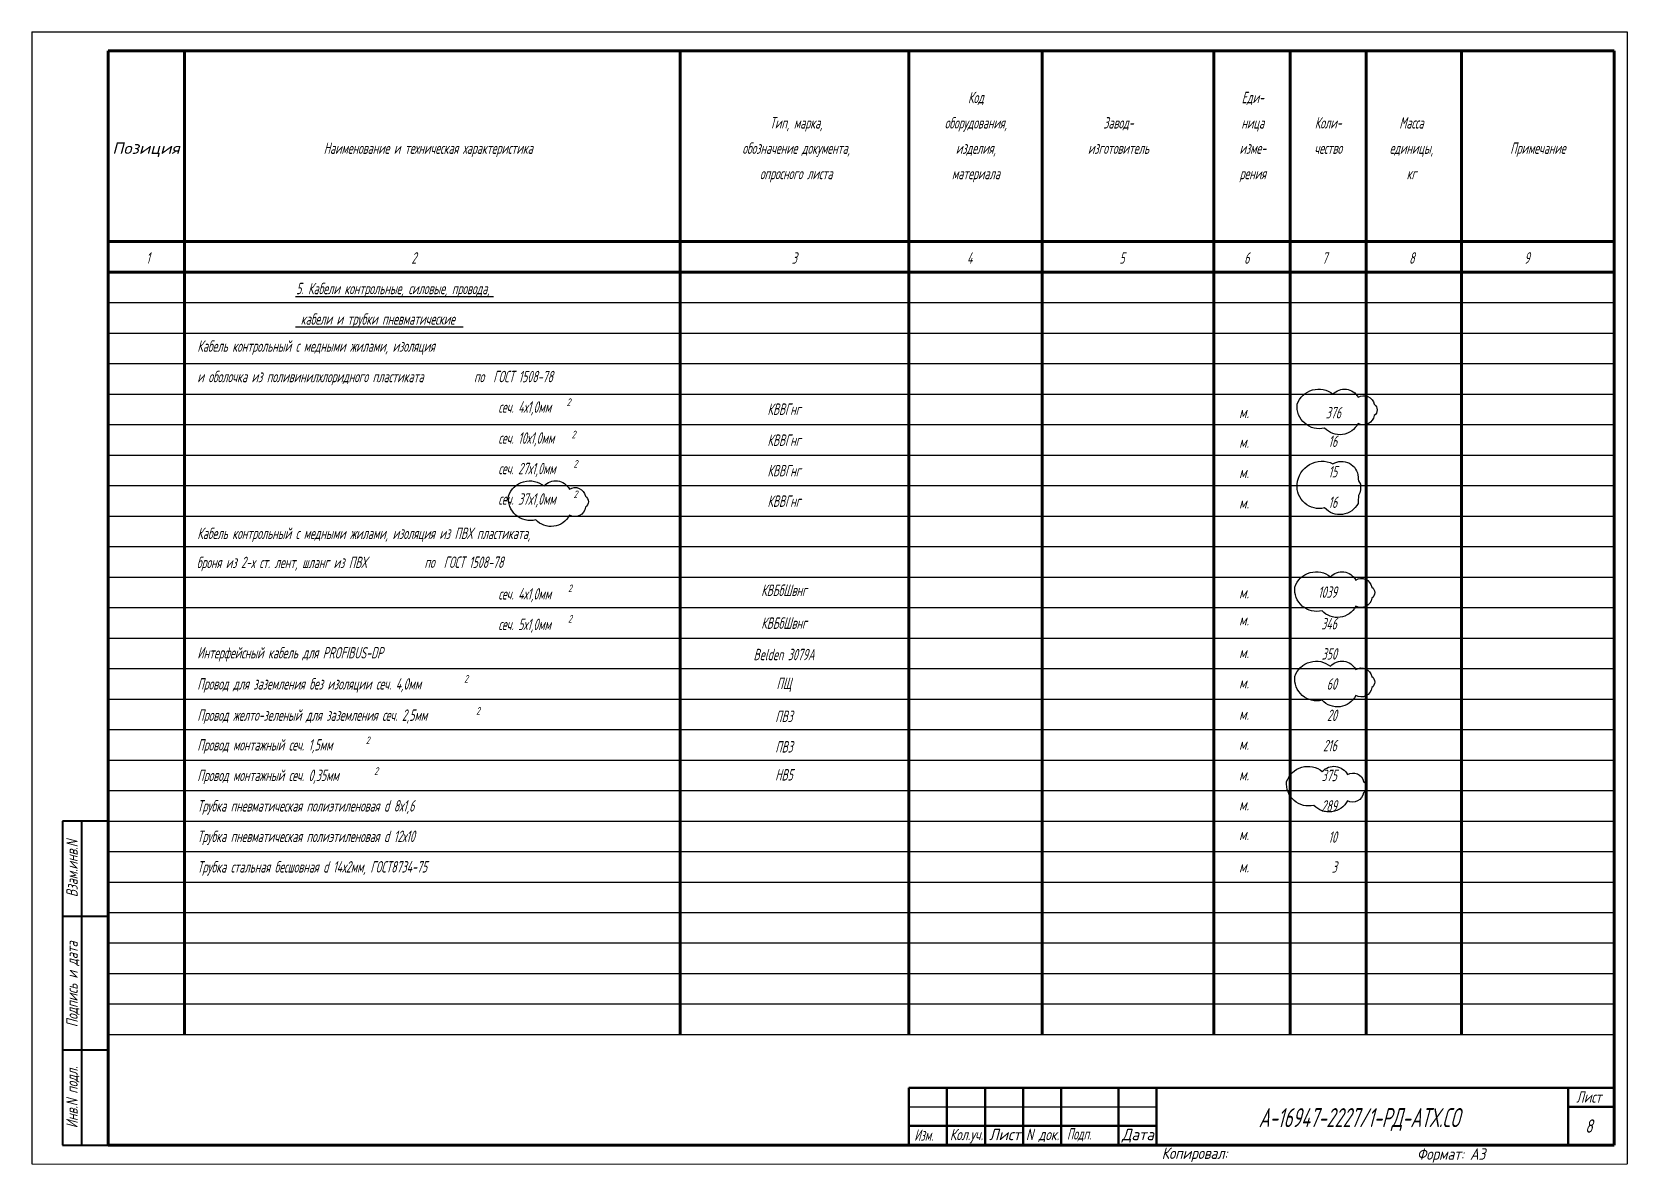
# Model space of a CAD drawing. Header units: millimetres. Extents: x -338 to 6826, y -8218 to 3153.
# Drawn here: x 5071.1 to 5489.5, y 2462 to 2759 of the extents above; entities that cross this region are included whole.
import ezdxf
from ezdxf.enums import TextEntityAlignment as Align

# ---------------------------------------------------------------- set-up
doc = ezdxf.new("R2010")
doc.units = ezdxf.units.MM
doc.layers.get('Defpoints').update_dxf_attribs({"color": 251})
for name, color, linetype, lineweight in [('Обводка', 6, 'Continuous', 25), ('Рамка тонкая', 5, 'Continuous', 25), ('Связи', 95, 'Continuous', 25), ('Текст_КИП', 2, 'Continuous', 25)]:
    doc.layers.add(name, color=color, linetype=linetype, lineweight=lineweight)
doc.styles.add('Simplex', font='simplex.shx', dxfattribs={"width": 0.7, "oblique": 15})

msp = doc.modelspace()

# ---------------------------------------------------------------- texts
at = {"color": 2, "style": 'Simplex', "oblique": 15, "width": 0.7}
for s, p in [('Взам.инв.N', (5083.11, 2539.48)), ('Подпись и дата', (5083.11, 2509.12)), ('Инв.N подл.', (5083.11, 2479.48))]:
    msp.add_text(s, height=3, rotation=90, dxfattribs=at).set_placement(p, align=Align.CENTER)
at = {"layer": 'Связи', "color": 3, "style": 'Simplex', "oblique": 15, "width": 0.6}
msp.add_text('Belden 3079А', height=3, dxfattribs=at).set_placement((5268.36, 2594.15), align=Align.CENTER)
at = {"layer": 'Текст_КИП', "style": 'Simplex', "oblique": 15, "width": 0.6}
for s, p in [('Код', (5318.7, 2740.28)), ('Еди-', (5391.32, 2740.28)), ('Тип, марка,', (5271.57, 2733.63)), ('оборудования,', (5318.7, 2733.63)), ('Завод-', (5356.1, 2733.63)), ('Коли-', (5411.1, 2733.63)), ('Масса', (5432.94, 2733.63)), ('ница', (5391.32, 2733.63)), ('Наименование и техническая характеристика', (5175.05, 2726.98)), ('обозначение документа,', (5271.57, 2726.98)), ('изделия,', (5318.7, 2726.98)), ('изготовитель', (5356.1, 2726.98)), ('изме-', (5391.32, 2726.98)), ('чество', (5411.1, 2726.98)), ('единицы,', (5432.94, 2726.98)), ('Примечание', (5466.1, 2726.98)), ('опросного листа', (5271.57, 2720.33)), ('материала', (5318.7, 2720.33)), ('рения', (5391.32, 2720.33)), ('кг', (5432.94, 2720.33))]:
    msp.add_text(s, height=3, dxfattribs=at).set_placement(p, align=Align.CENTER)
at = {"layer": 'Текст_КИП', "style": 'Simplex', "oblique": 15}
for s, width, p, p2 in [('Позиция', 0.960052, (5092.19, 2726.98), (5109.88, 2726.98)), ('Кол.уч.', 0.603486, (5311.88, 2468.25), (5320.58, 2468.25)), ('Лист', 0.686041, (5322.17, 2468.25), (5330.4, 2468.25)), ('N док.', 0.628372, (5331.82, 2468.25), (5340.53, 2468.25)), ('Дата', 0.652619, (5357, 2468.25), (5365.39, 2468.25))]:
    msp.add_text(s, height=3, dxfattribs=dict(at, width=width)).set_placement(p, p2, align=Align.FIT)
at = {"layer": 'Текст_КИП', "style": 'Simplex', "oblique": 15, "width": 0.6}
for s, height, p in [('1', 3, (5101.08, 2698.18)), ('2', 3, (5170.64, 2698.18)), ('3', 3, (5270.42, 2698.18)), ('4', 3, (5316.37, 2698.18)), ('5', 3, (5356.34, 2698.18)), ('6', 3, (5389.08, 2698.18)), ('7', 3, (5409.54, 2698.18)), ('8', 3, (5432.33, 2698.18)), ('9', 3, (5462.54, 2698.18)), ('%%U5. Кабели контрольные, силовые, провода, ', 3, (5140.41, 2690.17)), ('%%U кабели и трубки пневматические  ', 3, (5140.41, 2682.17)), ('2', 2, (5211.73, 2612.03)), ('2', 2, (5211.73, 2604.03)), ('А-16947-2227/1-РД-АТХ.СО', 5, (5392.88, 2471.67)), ('Изм.', 3, (5302.54, 2468.09)), ('Подп.', 3, (5342.59, 2468.41))]:
    msp.add_text(s, height=height, dxfattribs=at).set_placement(p)
at = {"layer": 'Текст_КИП', "color": 3, "style": 'Simplex', "oblique": 15}
for s, height, width, p in [('Кабель контрольный с медными жилами, изоляция', 3, 0.6, (5114.49, 2675.07)), ('и оболочка из поливинилхлоридного пластиката', 3, 0.6, (5114.49, 2667.07)), ('по  ГОСТ 1508-78', 3, 0.6, (5187.06, 2667.07)), ('сеч. 4х1,0мм', 3, 0.6, (5193.44, 2659.07)), ('2', 2, 0.6, (5211.36, 2660.85)), ('м.', 3, 0.7, (5387.75, 2657.7)), ('376', 3, 0.6, (5410.47, 2657.59)), ('сеч. 10х1,0мм', 3, 0.6, (5193.44, 2650.94)), ('2', 2, 0.6, (5212.67, 2652.37)), ('16', 3, 0.6, (5411.16, 2650.1)), ('м.', 3, 0.7, (5387.75, 2649.88)), ('сеч. 27х1,0мм', 3, 0.6, (5193.44, 2642.94)), ('2', 2, 0.6, (5213.15, 2644.67)), ('15', 3, 0.6, (5411.16, 2642.1)), ('м.', 3, 0.7, (5387.75, 2641.93)), ('сеч. 37х1,0мм', 3, 0.6, (5193.44, 2634.95)), ('2', 2, 0.6, (5213.15, 2636.68)), ('м.', 3, 0.7, (5387.75, 2633.94)), ('16', 3, 0.6, (5411.16, 2634.11)), ('Кабель контрольный с медными жилами, изоляция из ПВХ пластиката, ', 3, 0.6, (5114.49, 2625.95)), ('броня из 2-х ст. лент, шланг из ПВХ ', 3, 0.6, (5114.34, 2618.31)), ('по  ГОСТ 1508-78', 3, 0.6, (5174.07, 2618.37)), ('сеч. 4х1,0мм', 3, 0.6, (5193.44, 2610.07)), ('м.', 3, 0.7, (5387.75, 2610.38)), ('сеч. 5х1,0мм', 3, 0.6, (5193.44, 2602.07)), ('м.', 3, 0.7, (5387.75, 2603.26)), ('Интерфейсный кабель для PROFIBUS-DP', 3, 0.6, (5114.49, 2594.61)), ('м.', 3, 0.7, (5387.75, 2594.69)), ('2', 2, 0.6, (5184.47, 2588.29)), ('Провод для заземления без изоляции сеч. 4,0мм', 3, 0.6, (5114.49, 2586.46)), ('м.', 3, 0.7, (5387.75, 2586.74)), ('2', 2, 0.6, (5187.59, 2579.86)), ('Провод желто-зеленый для заземления сеч. 2,5мм', 3, 0.6, (5114.49, 2578.25)), ('м.', 3, 0.7, (5387.75, 2578.52)), ('Провод монтажный сеч. 1,5мм', 3, 0.6, (5114.49, 2570.46)), ('2', 2, 0.6, (5158.66, 2572.15)), ('м.', 3, 0.7, (5387.75, 2570.67)), ('Провод монтажный сеч. 0,35мм', 3, 0.6, (5114.49, 2562.46)), ('2', 2, 0.6, (5160.88, 2564.07)), ('м.', 3, 0.7, (5387.75, 2562.64)), ('Трубка пневматическая полиэтиленовая d 8х1,6', 3, 0.6, (5114.49, 2554.46)), ('м.', 3, 0.7, (5387.75, 2554.77)), ('Трубка пневматическая полиэтиленовая d 12х10', 3, 0.6, (5114.49, 2546.46)), ('м.', 3, 0.7, (5387.75, 2546.97)), ('Трубка стальная бесшовная d 14х2мм, ГОСТ8734-75', 3, 0.6, (5114.49, 2538.46)), ('м.', 3, 0.7, (5387.75, 2538.51)), ('Копировал:', 3, 0.8, (5367.45, 2463.33)), ('Формат: А3', 3, 0.8, (5434.38, 2463.13))]:
    msp.add_text(s, height=height, dxfattribs=dict(at, width=width)).set_placement(p)
at = {"layer": 'Текст_КИП', "color": 3, "style": 'Simplex', "oblique": 15, "width": 0.6}
for s, p in [('КВВГнг', (5268.36, 2658.51)), ('КВВГнг', (5268.36, 2650.38)), ('КВВГнг', (5268.36, 2642.38)), ('КВВГнг', (5268.36, 2634.39)), ('КВБбШвнг', (5268.36, 2611.01)), ('КВБбШвнг', (5268.36, 2602.39)), ('ПЩ', (5268.36, 2586.6)), ('ПВ3', (5268.36, 2577.94)), ('ПВ3', (5268.36, 2569.94)), ('НВ5', (5268.36, 2562.6))]:
    msp.add_text(s, height=3, dxfattribs=at).set_placement(p, align=Align.CENTER)
for s, p in [('1039', (5413.37, 2610.52)), ('346', (5413.37, 2602.23)), ('350', (5413.37, 2594.32)), ('60', (5413.37, 2586.43)), ('20', (5413.37, 2578.19)), ('216', (5413.37, 2570.27)), ('375', (5413.37, 2562.43)), ('289', (5413.37, 2554.43)), ('10', (5413.37, 2546.25)), ('3', (5413.37, 2538.43))]:
    msp.add_text(s, height=3, dxfattribs=at).set_placement(p, align=Align.RIGHT)
at = {"layer": 'Текст_КИП', "lineweight": -3, "style": 'Simplex', "oblique": 15, "width": 0.7}
for s, height, p in [('Лист', 3, (5476.18, 2478.1)), ('8', 3.5, (5478.54, 2470.21))]:
    msp.add_text(s, height=height, dxfattribs=at).set_placement(p)

# ---------------------------------------------------------------- linework, layer by layer
at = {"lineweight": 60}
for p, q in [((5091.1, 2466.98), (5091.1, 2753.98)), ((5091.1, 2753.98), (5486.1, 2753.98)), ((5111.1, 2753.98), (5111.1, 2495.98)), ((5241.1, 2753.98), (5241.1, 2495.98)), ((5301.1, 2753.98), (5301.1, 2495.98)), ((5336.1, 2753.98), (5336.1, 2495.98)), ((5381.1, 2753.98), (5381.1, 2495.98)), ((5401.1, 2753.98), (5401.1, 2495.98)), ((5421.1, 2753.98), (5421.1, 2495.98)), ((5446.1, 2753.98), (5446.1, 2495.98)), ((5486.1, 2753.98), (5486.1, 2466.98)), ((5091.1, 2703.98), (5486.1, 2703.98)), ((5091.1, 2695.98), (5486.1, 2695.98)), ((5486.1, 2466.98), (5091.1, 2466.98))]:
    msp.add_line(p, q, dxfattribs=at)
at = {"color": 7, "lineweight": 40}
for p, q in [((5079.11, 2551.98), (5079.11, 2466.98)), ((5091.11, 2551.98), (5079.11, 2551.98)), ((5084.11, 2551.98), (5084.11, 2466.98)), ((5079.11, 2526.98), (5091.11, 2526.98)), ((5079.11, 2491.98), (5091.11, 2491.98)), ((5079.11, 2466.98), (5091.11, 2466.98))]:
    msp.add_line(p, q, dxfattribs=at)
at = {"lineweight": 50}
for p, q in [((5486.1, 2481.98), (5301.1, 2481.98)), ((5301.1, 2481.98), (5301.1, 2466.98)), ((5311.1, 2466.98), (5311.1, 2481.98)), ((5321.1, 2466.98), (5321.1, 2481.98)), ((5331.1, 2466.98), (5331.1, 2481.98)), ((5341.1, 2466.98), (5341.1, 2481.98)), ((5356.1, 2466.98), (5356.1, 2481.98)), ((5366.1, 2466.98), (5366.1, 2481.98)), ((5474.1, 2466.98), (5474.1, 2481.98)), ((5474.1, 2476.98), (5486.1, 2476.98)), ((5301.1, 2471.98), (5366.1, 2471.98))]:
    msp.add_line(p, q, dxfattribs=at)
at = {"lineweight": -3}
msp.add_line((5301.1, 2476.98), (5366.1, 2476.98), dxfattribs=at)
at = {"layer": 'Defpoints', "color": 1, "lineweight": 30}
for points in [[(5403, 2661.29, -0.520567), (5412.36, 2663.95, -0.520567), (5418.97, 2663.12, -0.520567), (5423.19, 2661.29, -0.520567), (5423.19, 2658.36, -0.520567), (5418.97, 2656.25, -0.520567), (5410.16, 2655.05, -0.520567)], [(5403, 2640.35, -0.536222), (5412.36, 2645.67, -0.577612), (5418.97, 2642.18, 0.167314), (5419.55, 2640.35, -0.164966), (5419.11, 2637.41, 0.058418), (5418.97, 2635.3, -0.520567), (5410.16, 2634.11, -0.520567)], [(5196.1, 2637.22, -0.520567), (5205.46, 2639.87, -0.520567), (5212.07, 2639.05, -0.520567), (5216.29, 2637.22, -0.520567), (5216.29, 2634.28, -0.520567), (5212.07, 2632.17, -0.520567), (5203.26, 2630.98, -0.520567)], [(5402.36, 2613.36, -0.520567), (5411.72, 2616.02, -0.520567), (5418.33, 2615.19, -0.520567), (5422.55, 2613.36, -0.520567), (5422.55, 2610.42, -0.520567), (5418.33, 2608.31, -0.520567), (5409.52, 2607.12, -0.520567)], [(5402.36, 2589.91, -0.520567), (5411.72, 2592.57, -0.520567), (5418.33, 2591.74, -0.520567), (5422.55, 2589.91, -0.520567), (5422.55, 2586.97, -0.520567), (5418.33, 2584.86, -0.520567), (5409.52, 2583.67, -0.520567)], [(5400.22, 2562.33, -0.520567), (5409.58, 2564.99, -0.520567), (5416.18, 2564.16, -0.520567), (5420.4, 2562.33, -0.520567), (5420.4, 2559.39, -0.520567), (5416.18, 2557.28, -0.520567), (5407.37, 2556.09, -0.520567)]]:
    msp.add_lwpolyline(points, format="xyb", close=True, dxfattribs=at)
at = {"layer": 'Обводка', "color": 155}
for p, q in [((5091.1, 2687.98), (5486.1, 2687.98)), ((5091.1, 2679.98), (5486.1, 2679.98)), ((5091.1, 2671.98), (5486.1, 2671.98)), ((5091.1, 2663.98), (5486.1, 2663.98)), ((5091.1, 2655.98), (5486.1, 2655.98)), ((5091.1, 2647.98), (5486.1, 2647.98)), ((5091.1, 2639.98), (5486.1, 2639.98)), ((5091.1, 2631.98), (5486.1, 2631.98)), ((5091.1, 2623.98), (5486.1, 2623.98)), ((5091.1, 2615.98), (5486.1, 2615.98)), ((5091.1, 2607.98), (5486.1, 2607.98)), ((5091.1, 2599.98), (5486.1, 2599.98)), ((5091.1, 2591.98), (5486.1, 2591.98)), ((5091.1, 2583.98), (5486.1, 2583.98)), ((5091.1, 2575.98), (5486.1, 2575.98)), ((5091.1, 2567.98), (5486.1, 2567.98)), ((5091.1, 2559.98), (5486.1, 2559.98)), ((5091.1, 2551.98), (5486.1, 2551.98)), ((5091.1, 2543.98), (5486.1, 2543.98)), ((5091.1, 2535.98), (5486.1, 2535.98)), ((5091.1, 2527.98), (5486.1, 2527.98)), ((5091.1, 2519.98), (5486.1, 2519.98)), ((5091.1, 2511.98), (5486.1, 2511.98)), ((5091.1, 2503.98), (5486.1, 2503.98)), ((5091.1, 2495.98), (5486.1, 2495.98)), ((5091.1, 2495.98), (5486.1, 2495.98))]:
    msp.add_line(p, q, dxfattribs=at)
at = {"layer": 'Рамка тонкая'}
for p, q in [((5071.1, 2758.98), (5489.52, 2758.98)), ((5071.1, 2758.98), (5071.1, 2462.01)), ((5489.52, 2758.98), (5489.52, 2462.01)), ((5071.1, 2462.01), (5489.52, 2461.98))]:
    msp.add_line(p, q, dxfattribs=at)

msp.set_redraw_order([(e.dxf.handle, doc.entitydb.next_handle()) for e in msp.query("TEXT MTEXT ATTDEF DIMENSION ARC_DIMENSION")])  # texts and dimensions are drawn at this point

doc.saveas('drawing.dxf')
